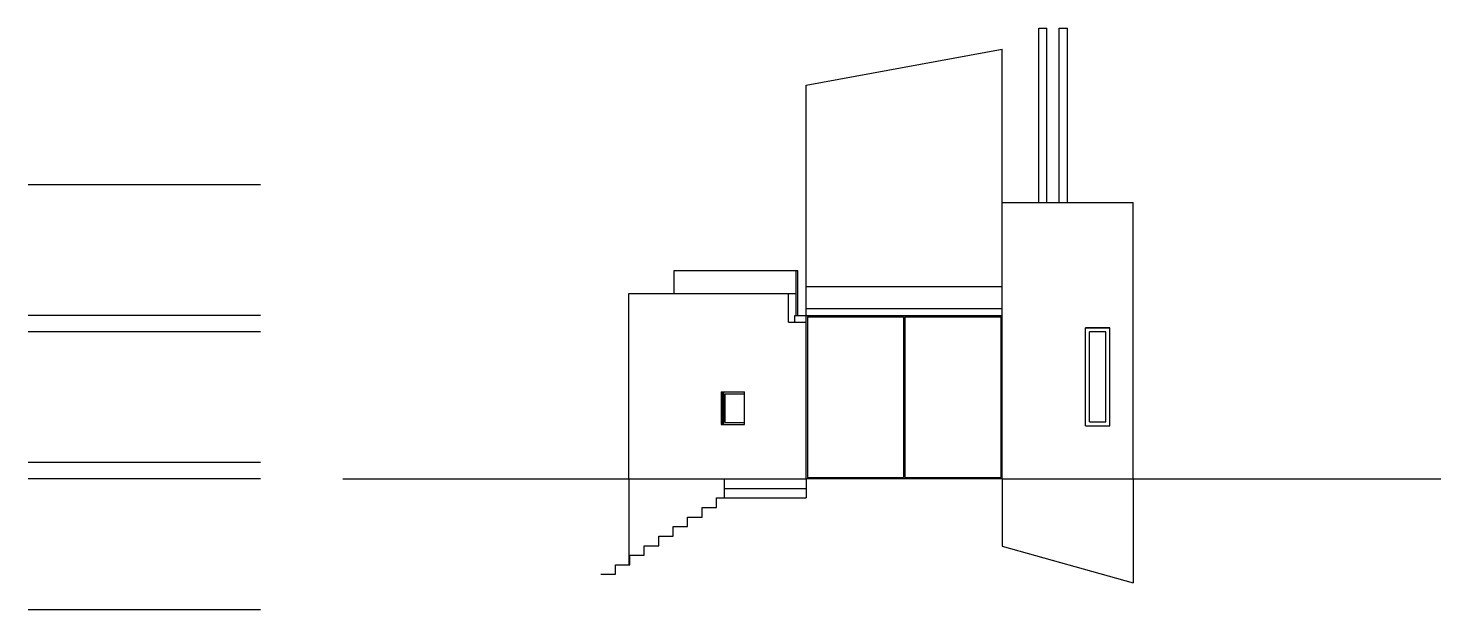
# Model space of a CAD drawing. Header units: inches. Extents: x -16484 to -805, y 141 to 7454.
# Drawn here: x -1841 to -805, y 3685 to 4112 of the extents above; entities that cross this region are included whole.
import ezdxf

# ---------------------------------------------------------------- set-up
doc = ezdxf.new("R2010")
doc.units = ezdxf.units.IN
doc.header["$LTSCALE"] = 0.5
doc.header["$MEASUREMENT"] = 0
for name, color, linetype in [('A-Elev-North', 7, 'Continuous'), ('A-Elev-South', 7, 'Continuous'), ('A-glazing', 252, 'Continuous'), ('A-walls', 7, 'Continuous')]:
    doc.layers.add(name, color=color, linetype=linetype)

msp = doc.modelspace()

# ---------------------------------------------------------------- linework, layer by layer
at = {"layer": 'A-Elev-North', "color": 254}
msp.add_line((-1270.5, 3922.2), (-1270.5, 4070.3, 5017.5), dxfattribs=at)
at = {"layer": 'A-Elev-North', "color": 253}
for p, q in [((-1367.3, 3917.3), (-1367.3, 3934.3)), ((-1367.3, 3934.3), (-1276.7, 3934.3)), ((-1277.8, 3917.3), (-1277.8, 3934.3)), ((-1276.7, 3901.3), (-1276.7, 3934.3)), ((-1400.6, 3781.3), (-1400.6, 3917.3)), ((-1400.6, 3917.3), (-1277.8, 3917.3)), ((-1283.4, 3896.3), (-1283.4, 3917.3)), ((-1278.8, 3901.3), (-1270.5, 3901.3, 5147.6)), ((-1283.4, 3896.3, -2903.3), (-1270.5, 3896.3, 5147.6))]:
    msp.add_line(p, q, dxfattribs=at)
at = {"layer": 'A-Elev-North', "color": 251}
for p, q in [((-1277.8, 3901.3), (-1277.8, 3917.3)), ((-1278.8, 3896.3), (-1278.8, 3901.3)), ((-1400.6, 3781.3), (-1400.6, 3718.3, -36033)), ((-1330.5, 3774.3, -5147.6), (-1270.5, 3774.3, -5147.6)), ((-1270.5, 3781.3), (-1270.5, 3767.3)), ((-1336.3, 3767.3, -5147.6), (-1270.5, 3767.3, -5147.6)), ((-1336.3, 3760.3, -5147.6), (-1336.3, 3767.3, -5147.6)), ((-1346.9, 3760.3, -5147.6), (-1336.3, 3760.3, -5147.6)), ((-1346.9, 3753.3, -5147.6), (-1346.9, 3760.3, -5147.6)), ((-1368.1, 3746.3, -15442.7), (-1357.5, 3746.3, -15442.7)), ((-1368.1, 3739.3, -15442.7), (-1368.1, 3746.3, -15442.7)), ((-1357.5, 3753.3, -10295.1), (-1346.9, 3753.3, -10295.1)), ((-1357.5, 3746.3, -10295.1), (-1357.5, 3753.3, -10295.1)), ((-1378.7, 3739.3, -20590.3), (-1368.1, 3739.3, -20590.3)), ((-1378.7, 3732.3, -20590.3), (-1378.7, 3739.3, -20590.3)), ((-1399.9, 3725.3, -30885.4), (-1389.3, 3725.3, -30885.4)), ((-1399.9, 3718.3, -30885.4), (-1399.9, 3725.3, -30885.4)), ((-1389.3, 3732.3, -25737.8), (-1378.7, 3732.3, -25737.8)), ((-1389.3, 3725.3, -25737.8), (-1389.3, 3732.3, -25737.8)), ((-1410.5, 3718.3, -36033), (-1399.9, 3718.3, -36033)), ((-1410.5, 3711.3, -36033), (-1410.5, 3718.3, -36033)), ((-1421.1, 3711.3, -41180.5), (-1410.5, 3711.3, -41180.5))]:
    msp.add_line(p, q, dxfattribs=at)
at = {"layer": 'A-Elev-South', "color": 253}
for p, q in [((-1099.7, 3984.3), (-1099.7, 4112.1)), ((-1099.7, 4112.1), (-1093.7, 4112.1)), ((-1093.7, 3984.3), (-1093.7, 4112.1)), ((-1084.7, 3984.3), (-1084.7, 4112.1)), ((-1084.7, 4112.1), (-1078.7, 4112.1)), ((-1078.7, 3984.3), (-1078.7, 4112.1)), ((-1126.5, 3984.3), (-1030.5, 3984.3)), ((-1030.5, 3781.3), (-1030.5, 3984.3)), ((-1270.5, 3906.3, 5147.6), (-1126.5, 3906.3, 5147.6)), ((-1270.5, 3901.3, 5147.6), (-1126.5, 3901.3, 5147.6)), ((-1269.5, 3900.3, 5147.6), (-1199, 3900.3, 5147.6)), ((-1269.5, 3900.3, 5147.6), (-1269.5, 3782.3, 85.8)), ((-1199, 3900.3, 5104.7), (-1199, 3782.3, 42.9)), ((-1198, 3900.3, 5104.7), (-1198, 3782.3, 42.9)), ((-1198, 3900.3, 5147.6), (-1127.5, 3900.3, 5147.6)), ((-1127.5, 3900.3, 5104.7), (-1127.5, 3782.3, 42.9)), ((-1269.5, 3782.3), (-1199, 3782.3)), ((-1198, 3782.3), (-1127.5, 3782.3))]:
    msp.add_line(p, q, dxfattribs=at)
at = {"layer": 'A-Elev-South', "color": 254}
msp.add_line((-1126.5, 3922.2), (-1126.5, 4096.8), dxfattribs=at)
at = {"layer": 'A-Elev-South', "color": 2, "ltscale": 0.1}
for p, q in [((-1671, 3997.3, -10295.1), (-1841.5, 3997.3, -10295.1)), ((-1671, 3997.3, -10295.1), (-1841.5, 3997.3, -10295.1)), ((-1671, 3997.3, -10295.1), (-1841.5, 3997.3, -10295.1)), ((-1671, 3901.3, -10295.1), (-1841.5, 3901.3, -10295.1)), ((-1671, 3889.3, -10295.1), (-1841.5, 3889.3, -10295.1)), ((-1671, 3793.3, -10295.1), (-1841.5, 3793.3, -10295.1)), ((-1671, 3781.3, -10295.1), (-1841.5, 3781.3, -10295.1)), ((-1671, 3685.3, -10295.1), (-1841.5, 3685.3, -10295.1))]:
    msp.add_line(p, q, dxfattribs=at)
at = {"layer": 'A-Elev-South', "color": 7}
for p, q in [((-1126.5, 3922.2, 5220.1), (-1270.5, 3922.2)), ((-1270.5, 3781.3, -4774.8), (-1270.5, 3922.2)), ((-1610.5, 3781.3), (-1270.5, 3781.3)), ((-1126.5, 3781.3), (-804.7, 3781.3))]:
    msp.add_line(p, q, dxfattribs=at)
at = {"layer": 'A-Elev-South'}
for q in [(-1126.5, 3922.2), (-1270.5, 3781.3)]:
    msp.add_line((-1126.5, 3781.3), q, dxfattribs=at)
at = {"layer": 'A-Elev-South', "color": 252}
for p, q in [((-1047.5, 3892.3, -22888.6), (-1065.5, 3892.3, -22888.6)), ((-1065.5, 3820.3, -12593.4), (-1065.5, 3892.3, -12593.4)), ((-1065.5, 3892.3, -22888.6), (-1047.5, 3892.3, -22888.6)), ((-1050.5, 3889.3, -22888.6), (-1062.5, 3889.3, -22888.6)), ((-1062.5, 3823.3, -23377), (-1062.5, 3889.3, -12910.6)), ((-1050.5, 3823.3, -12593.4), (-1050.5, 3889.3, -12593.4)), ((-1047.5, 3820.3, -12593.4), (-1047.5, 3892.3, -12593.4)), ((-1332.8, 3845.3), (-1315.8, 3845.3)), ((-1332.8, 3845.3), (-1332.8, 3821.3)), ((-1315.8, 3821.3, 2573.8), (-1315.8, 3845.3, 2573.8)), ((-1332.8, 3821.3), (-1315.8, 3821.3)), ((-1065.5, 3820.3, -22888.6), (-1047.5, 3820.3, -22888.6)), ((-1062.5, 3823.3, -22888.6), (-1050.5, 3823.3, -22888.6))]:
    msp.add_line(p, q, dxfattribs=at)
at = {"layer": 'A-Elev-South', "color": 250}
msp.add_line((-1331.7, 3821.3), (-1331.7, 3845.3), dxfattribs=at)
at = {"layer": 'A-Elev-South', "color": 251}
for p, q in [((-1331, 3821.3, -257.6), (-1331, 3845.3, -257.6)), ((-1330, 3843.7, 152.4), (-1315.8, 3843.7, 2316.2)), ((-1330, 3822.8, -257.6), (-1330, 3843.7, -257.6)), ((-1330, 3822.8, 152.4), (-1315.8, 3822.8, 2316.2)), ((-1126.5, 3781.3), (-1126.5, 3731.9, -6843)), ((-1030.5, 3781.3), (-1030.5, 3704.9)), ((-1126.5, 3731.9, -6843), (-1030.5, 3704.9))]:
    msp.add_line(p, q, dxfattribs=at)
at = {"layer": 'A-glazing', "color": 254}
msp.add_line((-1270.5, 4070.3, 5017.5), (-1126.5, 4096.8), dxfattribs=at)
at = {"layer": 'A-walls', "color": 251}
msp.add_line((-1330.5, 3767.3), (-1330.5, 3781.3), dxfattribs=at)

doc.saveas('drawing.dxf')
